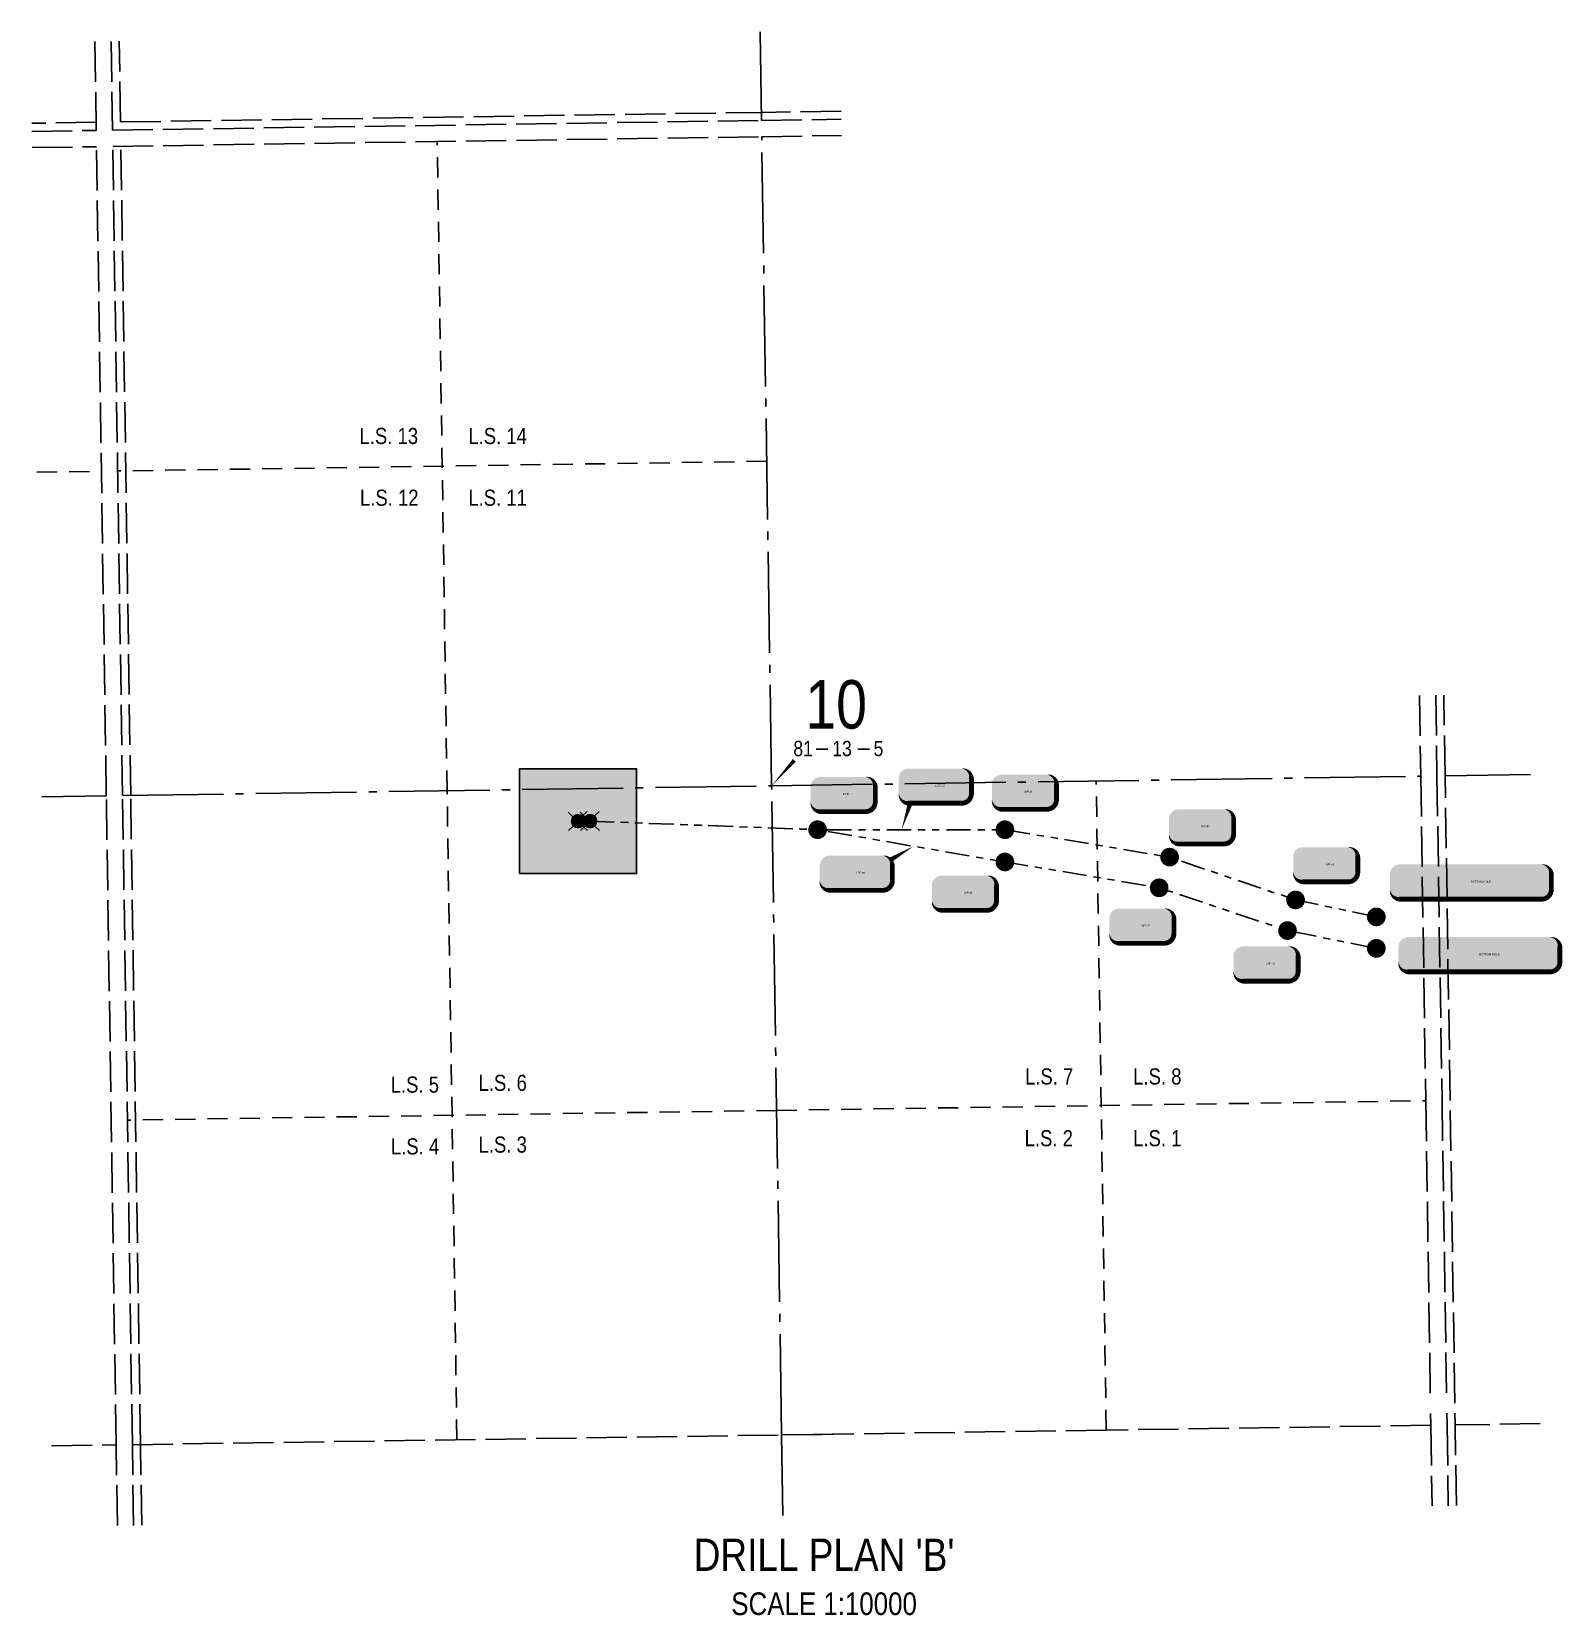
# Model space of a CAD drawing. Extents: x 562422 to 574052, y 6201080 to 6208306.
# Drawn here: x 571713 to 573609, y 6205399 to 6207361 of the extents above; entities that cross this region are included whole.
import ezdxf
from ezdxf.enums import TextEntityAlignment as Align

# ---------------------------------------------------------------- set-up
doc = ezdxf.new("R2018")
doc.units = 0
doc.header["$LTSCALE"] = 5
for name, pattern in [('foc-DRILLPATH', [14.75, 6, -1.75, 1.75, -1.75, 1.75, -1.75]), ('foc-LSD', [8, 5, -3]), ('foc-QUARTERLINE', [33, 25, -3, 2, -3]), ('foc-UNSURVEYED', [12.5, 10, -2.5])]:
    doc.linetypes.add(name, pattern=pattern)
for name, color, linetype in [('10', 1, 'Continuous'), ('9', 3, 'Continuous'), ('C-CLOSURE', 7, 'Continuous'), ('CG-NOTES', 7, 'Continuous'), ('DETAIL-T', 7, 'Continuous'), ('L-MON', 1, 'Continuous'), ('L-SECLBL', 7, 'Continuous'), ('L-SECQ', 8, 'foc-QUARTERLINE'), ('L-SECTION-LSD', 7, 'foc-LSD'), ('L-USEC', 7, 'foc-UNSURVEYED'), ('P-PDRILLPATH', 12, 'foc-DRILLPATH'), ('P-PROPOSED', 10, 'Continuous'), ('P-PROPOSED-H', 21, 'Continuous')]:
    doc.layers.add(name, color=color, linetype=linetype)
doc.styles.add('100L', font='ARIALN.TTF', dxfattribs={"height": 11})
doc.styles.add('80CG', font='ARIALN.TTF', dxfattribs={"height": 10})
doc.styles.add('80L', font='ARIALN.TTF', dxfattribs={"height": 10})
doc.styles.add('SIMPLEX', font='ARIALN.TTF')
doc.styles.get("Standard").update_dxf_attribs({"font": 'ARIALN.TTF'})

msp = doc.modelspace()

# ---------------------------------------------------------------- texts
at = {"layer": 'DETAIL-T', "color": 3, "insert": (572468.952, 6205494.133), "char_height": 39.98176, "width": 451.46243, "attachment_point": 1, "style": '80CG'}
msp.add_mtext("\\pxqc;DRILL PLAN 'B'\\P{\\H0.7x;SCALE 1:10000}", dxfattribs=at)
at = {"layer": 'L-SECTION-LSD', "attachment_point": 1, "style": '100L', "bg_fill": 3, "box_fill_scale": 1.5, "bg_fill_color": 256, "bg_fill_transparency": 0}
for s, width, insert, char_height in [('\\pxqr;L.S. 13', 73.63484, (572118.161, 6206870.378), 19.99088), ('L.S. 14', 73.96266, (572254.018, 6206870.378), 19.9909), ('\\pxqr;L.S. 12', 74.1896, (572118.161, 6206793.844), 19.99088), ('\\pxql;L.S. 11', 72.86575, (572254.018, 6206793.844), 19.99088), ('\\pxql;L.S. 6', 60.93846, (572266.69, 6206068.899), 19.99088), ('\\pxqr;L.S. 7', 61.73278, (572941.603, 6206076.799), 19.99088), ('L.S. 8', 60.77456, (573077.46, 6206076.799), 19.9909), ('\\pxql;L.S. 3', 60.72413, (572266.69, 6205992.365), 19.99088), ('\\pxqr;L.S. 2', 61.27888, (572941.603, 6206000.265), 19.99088), ('L.S. 1', 59.95503, (573077.46, 6206000.265), 19.9909)]:
    msp.add_mtext_dynamic_manual_height_columns(s, width=width, gutter_width=109.95, heights=[0], dxfattribs=dict(at, insert=insert, char_height=char_height))

# ---------------------------------------------------------------- blocks, each defined once
blk = doc.blocks.new('L-SECLBL')
at = {"layer": '9', "color": 7}
for p, q in [((-5.08, -27.83), (-12.29, -27.83)), ((20.7, -27.83), (13.5, -27.83))]:
    blk.add_line(p, q, dxfattribs=at)
at = {"layer": '10', "color": 2, "style": 'SIMPLEX'}
blk.add_attdef('SEC', text='', height=30, dxfattribs=at).set_placement((0, 0), align=Align.MIDDLE)
at = {"layer": '10', "color": 5, "style": '80L'}
blk.add_attdef('TWP', text='', height=9.5, dxfattribs=at).set_placement((-14.43, -27.37), align=Align.MIDDLE_RIGHT)
blk.add_attdef('RGE', text='', height=9.5, dxfattribs=at).set_placement((3.62, -27.37), align=Align.MIDDLE_CENTER)
blk.add_attdef('MER', text='', height=9.5, dxfattribs=at).set_placement((23.17, -27.37), align=Align.MIDDLE_LEFT)
blk = doc.blocks.new('WC')
at = {"layer": 'L-MON'}
h = blk.add_hatch(color=255, dxfattribs=at)
h.dxf.hatch_style = 1
edge = h.paths.add_edge_path()
edge.add_arc((0, 0), 0.9, 0, 360)
at = {"layer": 'L-MON', "color": 240, "flags": 128}
for points in [[(-0.62, 0.5), (-1.23, 1.12)], [(0.52, 0.61), (1.13, 1.21)], [(-1.18, -1.18), (-0.56, -0.57)], [(1.16, -1.18), (0.56, -0.57)]]:
    blk.add_lwpolyline(points, dxfattribs=at)
at = {"layer": 'L-MON', "color": 240}
for radius in [0.8, 0.373]:
    blk.add_circle((0, 0), radius, dxfattribs=at)
blk = doc.blocks.new('plbh')
at = {"layer": 'L-MON'}
h = blk.add_hatch(color=255, dxfattribs=at)
h.dxf.hatch_style = 1
edge = h.paths.add_edge_path()
edge.add_arc((0, 0), 1.16, 0, 360)
h = blk.add_hatch(color=256, dxfattribs=at)
h.dxf.hatch_style = 1
h.paths.add_polyline_path([(-0.96, 0, 1), (0.96, 0, 1)])
h.paths.add_polyline_path([(0.91, 0, -1), (-0.91, 0, -1)], flags=16)
h.paths.add_polyline_path([(0.45, 0, -1), (-0.45, 0, -1)], flags=0)
h = blk.add_hatch(color=256, dxfattribs=at)
h.dxf.hatch_style = 1
h.paths.add_polyline_path([(-0.45, 0, 1), (0.45, 0, 1)])
h.paths.add_polyline_path([(0.4, 0, -1), (-0.4, 0, -1)], flags=16)
at = {"layer": 'L-MON', "color": 240}
for radius in [0.96, 0.91, 0.45, 0.4]:
    blk.add_circle((0, 0), radius, dxfattribs=at)
blk = doc.blocks.new('*U67')
h = blk.add_hatch(color=255)
edge = h.paths.add_edge_path()
edge.add_line((-14, -11.5), (14, -11.5))
edge.add_arc((14, -5.5), 6, 270, 360)
edge.add_line((20, -5.5), (20, 4))
edge.add_arc((14, 4), 6, 0, 90)
edge.add_line((14, 10), (-14, 10))
edge.add_arc((-14, 4), 6, 90, 180)
edge.add_line((-20, 4), (-20, -5.5))
edge.add_arc((-14, -5.5), 6, 180, 270)
at = {"color": 14, "flags": 128}
blk.add_lwpolyline([(-14, -11.5, 3, 3, 0), (14, -11.5, 3, 3, 0.414214), (20, -5.5, 3, 3, 0), (20, 4, 3, 0, 0.414214), (14, 10, 0, 0, 0), (-14, 10, 0, 0, 0.414214), (-20, 4, 0, 0, 0), (-20, -5.5, 0, 3, 0.414214)], format="xyseb", close=True, dxfattribs=at)
at = {"color": 14, "lineweight": 30, "flags": 104}
blk.add_attdef('ENTER_TEXT', text='', height=10, dxfattribs=at).set_placement((0, 0), align=Align.MIDDLE_CENTER)
blk = doc.blocks.new('*U66')
h = blk.add_hatch(color=255)
edge = h.paths.add_edge_path()
edge.add_line((-44, -11.5), (44, -11.5))
edge.add_arc((44, -5.5), 6, 270, 360)
edge.add_line((50, -5.5), (50, 4))
edge.add_arc((44, 4), 6, 0, 90)
edge.add_line((44, 10), (-44, 10))
edge.add_arc((-44, 4), 6, 90, 180)
edge.add_line((-50, 4), (-50, -5.5))
edge.add_arc((-44, -5.5), 6, 180, 270)
at = {"color": 14, "flags": 128}
blk.add_lwpolyline([(-44, -11.5, 3, 3, 0), (44, -11.5, 3, 3, 0.414214), (50, -5.5, 3, 3, 0), (50, 4, 3, 0, 0.414214), (44, 10, 0, 0, 0), (-44, 10, 0, 0, 0.414214), (-50, 4, 0, 0, 0), (-50, -5.5, 0, 3, 0.414214)], format="xyseb", close=True, dxfattribs=at)
at = {"color": 14, "lineweight": 30, "flags": 104}
blk.add_attdef('ENTER_TEXT', text='', height=10, dxfattribs=at).set_placement((0, 0), align=Align.MIDDLE_CENTER)
blk = doc.blocks.new('*U68')
h = blk.add_hatch(color=255)
edge = h.paths.add_edge_path()
edge.add_line((-16.5, -11.5), (16.5, -11.5))
edge.add_arc((16.5, -5.5), 6, 270, 360)
edge.add_line((22.5, -5.5), (22.5, 4))
edge.add_arc((16.5, 4), 6, 0, 90)
edge.add_line((16.5, 10), (-16.5, 10))
edge.add_arc((-16.5, 4), 6, 90, 180)
edge.add_line((-22.5, 4), (-22.5, -5.5))
edge.add_arc((-16.5, -5.5), 6, 180, 270)
at = {"color": 14, "flags": 128}
blk.add_lwpolyline([(-16.5, -11.5, 3, 3, 0), (16.5, -11.5, 3, 3, 0.414214), (22.5, -5.5, 3, 3, 0), (22.5, 4, 3, 0, 0.414214), (16.5, 10, 0, 0, 0), (-16.5, 10, 0, 0, 0.414214), (-22.5, 4, 0, 0, 0), (-22.5, -5.5, 0, 3, 0.414214)], format="xyseb", close=True, dxfattribs=at)
at = {"color": 14, "lineweight": 30, "flags": 104}
blk.add_attdef('ENTER_TEXT', text='', height=10, dxfattribs=at).set_placement((0, 0), align=Align.MIDDLE_CENTER)

# ---------------------------------------------------------------- hatches: boundary and pattern name
at = {"layer": 'P-PROPOSED-H'}
h = msp.add_hatch(color=256, dxfattribs=at)
h.dxf.hatch_style = 1
h.paths.add_polyline_path([(572317.389, 6206318.195), (572462.317, 6206318.171), (572462.339, 6206448.112), (572317.411, 6206448.136)])

# ---------------------------------------------------------------- linework, layer by layer
at = {"layer": 'C-CLOSURE', "color": 14, "flags": 128}
for points in [[(572790.687, 6206372.535, 0, 6, 0), (572801.438, 6206405.45, 0, 0, 0)], [(572805.46, 6206352.049, 0, 6, 0), (572777.354, 6206335.358, 0, 0, 0)]]:
    msp.add_lwpolyline(points, format="xyseb", dxfattribs=at)
at = {"layer": 'L-SECLBL', "flags": 128}
msp.add_lwpolyline([(572629.715, 6206426.88, 0, 4.998, 0), (572657.766, 6206458.454, 0, 0, 0)], format="xyseb", dxfattribs=at)
at = {"layer": 'L-SECQ'}
for p, q in [((572615.423, 6207361.331), (572617.106, 6207251.29)), ((572629.715, 6206426.88), (572617.413, 6207231.184)), ((571825.75, 6206414.838), (572629.715, 6206426.88)), ((572629.715, 6206426.88), (573433.679, 6206438.921)), ((572642.017, 6205622.574), (572629.715, 6206426.88)), ((571725.807, 6206413.341), (571805.645, 6206414.537)), ((572642.017, 6205622.574), (572643.541, 6205522.631))]:
    msp.add_line(p, q, dxfattribs=at)
at = {"layer": 'L-SECQ', "flags": 128}
msp.add_lwpolyline([(573463.837, 6206439.372), (573569.686, 6206440.957)], dxfattribs=at)
at = {"layer": 'L-SECTION-LSD'}
for p, q in [((572227.733, 6206420.859), (572215.509, 6207225.163)), ((572623.564, 6206829.032), (571819.678, 6206816.99)), ((572239.957, 6205616.556), (572227.733, 6206420.859)), ((572635.866, 6206024.727), (571831.823, 6206012.688))]:
    msp.add_line(p, q, dxfattribs=at)
at = {"layer": 'L-SECTION-LSD', "flags": 128}
for points in [[(571719.734, 6206815.493), (571799.573, 6206816.689)], [(573044.078, 6205628.592), (573031.697, 6206432.9)], [(572635.866, 6206024.727), (573439.91, 6206036.767)]]:
    msp.add_lwpolyline(points, dxfattribs=at)
at = {"layer": 'L-USEC'}
for p, q in [((571791.535, 6207348.987), (571793.197, 6207238.946)), ((571811.641, 6207349.289), (571813.302, 6207239.247)), ((571823.203, 6207249.45), (571821.693, 6207349.439)), ((571793.045, 6207248.998), (571713.206, 6207247.802)), ((571813.302, 6207239.247), (572617.112, 6207251.29)), ((571823.203, 6207249.451), (572616.961, 6207261.343)), ((572715.63, 6207262.82), (572616.952, 6207261.342)), ((572617.112, 6207251.29), (572715.801, 6207252.769)), ((571713.358, 6207237.75), (571793.197, 6207238.946)), ((571813.606, 6207219.142), (572617.413, 6207231.184)), ((572617.413, 6207231.184), (572716.143, 6207232.664)), ((571713.662, 6207217.644), (571793.5, 6207218.841)), ((571805.645, 6206414.537), (571793.5, 6207218.841)), ((571825.75, 6206414.841), (571813.606, 6207219.144)), ((571835.803, 6206414.993), (571823.658, 6207219.296)), ((573432.131, 6206538.86), (573433.679, 6206438.921)), ((573452.237, 6206539.161), (573453.785, 6206439.232)), ((573463.837, 6206439.372), (573462.289, 6206539.312)), ((573433.679, 6206438.921), (573439.91, 6206036.767)), ((573453.785, 6206439.232), (573460.015, 6206037.078)), ((573470.068, 6206037.22), (573463.837, 6206439.372)), ((571817.79, 6205610.236), (571805.645, 6206414.537)), ((571837.896, 6205610.539), (571825.75, 6206414.841)), ((571847.948, 6205610.691), (571835.803, 6206414.993)), ((573439.91, 6206036.767), (573445.715, 6205662.023)), ((573460.015, 6206037.078), (573465.825, 6205662.023)), ((573475.88, 6205662.023), (573470.068, 6206037.22)), ((573445.915, 6205649.095), (573446.139, 6205634.612)), ((573466.02, 6205649.406), (573466.245, 6205634.923)), ((573476.297, 6205635.063), (573476.073, 6205649.561)), ((571837.896, 6205610.537), (572642.017, 6205622.574)), ((573044.078, 6205628.592), (572642.017, 6205622.572)), ((572642.017, 6205622.574), (572729.417, 6205623.883)), ((573446.139, 6205634.612), (573044.078, 6205628.592)), ((573446.139, 6205634.612), (573447.687, 6205534.669)), ((573466.245, 6205634.913), (573467.793, 6205534.97)), ((573581.729, 6205636.641), (573476.297, 6205635.063)), ((573477.845, 6205535.12), (573476.297, 6205635.063)), ((571737.953, 6205609.041), (571817.79, 6205610.236)), ((571819.301, 6205510.293), (571817.79, 6205610.236)), ((571839.406, 6205510.594), (571837.896, 6205610.54)), ((571849.459, 6205510.744), (571847.948, 6205610.691))]:
    msp.add_line(p, q, dxfattribs=at)
at = {"layer": 'P-PDRILLPATH', "flags": 128}
for points in [[(573378.642, 6206264.535), (573278.642, 6206285.535), (573122.642, 6206338.535), (572918.642, 6206372.535), (572686.642, 6206372.535), (572404.867, 6206383.151)], [(572404.867, 6206383.151), (572686.642, 6206372.535), (572918.642, 6206332.535), (573109.642, 6206300.535), (573268.642, 6206247.535), (573378.642, 6206225.535)]]:
    msp.add_lwpolyline(points, dxfattribs=at)
at = {"layer": 'P-PROPOSED', "flags": 128}
msp.add_lwpolyline([(572317.389, 6206318.195), (572462.317, 6206318.171), (572462.339, 6206448.112), (572317.411, 6206448.136)], close=True, dxfattribs=at)

# ---------------------------------------------------------------- block references
at = {"layer": 'CG-NOTES'}
ref = msp.add_blockref('*U68', (572832.183, 6206428.295), dxfattribs=dict(at, xscale=1.999088000000003, yscale=1.999088000000003, zscale=1.999088000000003))
lines = msp.add_mtext('LEG #2', dxfattribs={"layer": '0', "color": 14, "insert": (572832.183, 6206428.295), "char_height": 2.5, "attachment_point": 1})
ref.add_attrib('ENTER_TEXT', '', (572832.183, 6206428.295), dxfattribs={"flags": 104}).embed_mtext(lines)
ref = msp.add_blockref('*U67', (572942.531, 6206420.792), dxfattribs=dict(at, xscale=1.999088000000003, yscale=1.999088000000003, zscale=1.999088000000003))
lines = msp.add_mtext('WP #1', dxfattribs={"layer": '0', "color": 14, "insert": (572942.531, 6206420.792), "char_height": 2.5, "attachment_point": 1})
ref.add_attrib('ENTER_TEXT', '', (572942.531, 6206420.792), dxfattribs={"flags": 104}).embed_mtext(lines)
ref = msp.add_blockref('*U67', (572718.086, 6206417.93), dxfattribs=dict(at, xscale=1.999088000000003, yscale=1.999088000000003, zscale=1.999088000000003))
lines = msp.add_mtext('MEP', dxfattribs={"layer": '0', "color": 14, "insert": (572717.738, 6206417.93), "char_height": 2.5, "attachment_point": 1})
ref.add_attrib('ENTER_TEXT', '', (572717.738, 6206417.93), dxfattribs={"flags": 104}).embed_mtext(lines)
ref = msp.add_blockref('*U67', (573161.876, 6206377.823), dxfattribs=dict(at, xscale=1.999088000000003, yscale=1.999088000000003, zscale=1.999088000000003))
lines = msp.add_mtext('WP #2', dxfattribs={"layer": '0', "color": 14, "insert": (573161.876, 6206377.823), "char_height": 2.5, "attachment_point": 1})
ref.add_attrib('ENTER_TEXT', '', (573161.876, 6206377.823), dxfattribs={"flags": 104}).embed_mtext(lines)
ref = msp.add_blockref('*U67', (573315.703, 6206330.872), dxfattribs=dict(at, xscale=1.999088000000003, yscale=1.999088000000003, zscale=1.999088000000003))
lines = msp.add_mtext('WP #3', dxfattribs={"layer": '0', "color": 14, "insert": (573316.091, 6206330.872), "char_height": 2.5, "attachment_point": 1})
ref.add_attrib('ENTER_TEXT', '', (573316.091, 6206330.872), dxfattribs={"flags": 104}).embed_mtext(lines)
ref = msp.add_blockref('*U68', (572734.258, 6206320.387), dxfattribs=dict(at, xscale=1.999088000000003, yscale=1.999088000000003, zscale=1.999088000000003))
lines = msp.add_mtext('LEG #1', dxfattribs={"layer": '0', "color": 14, "insert": (572734.258, 6206320.387), "char_height": 2.5, "attachment_point": 1})
ref.add_attrib('ENTER_TEXT', '', (572734.258, 6206320.387), dxfattribs={"flags": 104}).embed_mtext(lines)
ref = msp.add_blockref('*U66', (573495.477, 6206309.44), dxfattribs=dict(at, xscale=1.999088000000003, yscale=1.999088000000003, zscale=1.999088000000003))
lines = msp.add_mtext('BOTTOM HOLE', dxfattribs={"layer": '0', "color": 14, "insert": (573495.477, 6206309.44), "char_height": 2.5, "attachment_point": 1})
ref.add_attrib('ENTER_TEXT', '', (573495.477, 6206309.44), dxfattribs={"flags": 104}).embed_mtext(lines)
ref = msp.add_blockref('*U67', (572868.264, 6206295.578), dxfattribs=dict(at, xscale=1.999088000000003, yscale=1.999088000000003, zscale=1.999088000000003))
lines = msp.add_mtext('WP #1', dxfattribs={"layer": '0', "color": 14, "insert": (572868.264, 6206295.578), "char_height": 2.5, "attachment_point": 1})
ref.add_attrib('ENTER_TEXT', '', (572868.264, 6206295.578), dxfattribs={"flags": 104}).embed_mtext(lines)
ref = msp.add_blockref('*U67', (573087.978, 6206254.789), dxfattribs=dict(at, xscale=1.999088000000003, yscale=1.999088000000003, zscale=1.999088000000003))
lines = msp.add_mtext('WP #2', dxfattribs={"layer": '0', "color": 14, "insert": (573087.978, 6206254.789), "char_height": 2.5, "attachment_point": 1})
ref.add_attrib('ENTER_TEXT', '', (573087.978, 6206254.789), dxfattribs={"flags": 104}).embed_mtext(lines)
ref = msp.add_blockref('*U67', (573241.805, 6206207.838), dxfattribs=dict(at, xscale=1.999088000000003, yscale=1.999088000000003, zscale=1.999088000000003))
lines = msp.add_mtext('WP #3', dxfattribs={"layer": '0', "color": 14, "insert": (573242.193, 6206207.838), "char_height": 2.5, "attachment_point": 1})
ref.add_attrib('ENTER_TEXT', '', (573242.193, 6206207.838), dxfattribs={"flags": 104}).embed_mtext(lines)
ref = msp.add_blockref('*U66', (573506.059, 6206219.407), dxfattribs=dict(at, xscale=1.999088000000003, yscale=1.999088000000003, zscale=1.999088000000003))
lines = msp.add_mtext('BOTTOM HOLE', dxfattribs={"layer": '0', "color": 14, "insert": (573506.059, 6206219.407), "char_height": 2.5, "attachment_point": 1})
ref.add_attrib('ENTER_TEXT', '', (573506.059, 6206219.407), dxfattribs={"flags": 104}).embed_mtext(lines)
at = {"layer": 'L-MON', "xscale": 9.99544, "yscale": 9.99544, "zscale": 9.99544}
for name, p in [('WC', (572389.867, 6206383.154)), ('WC', (572404.867, 6206383.151)), ('plbh', (572686.642, 6206372.535)), ('plbh', (572918.647, 6206372.531)), ('plbh', (572918.642, 6206332.535)), ('plbh', (573122.647, 6206338.531)), ('plbh', (573109.642, 6206300.535)), ('plbh', (573278.647, 6206285.531)), ('plbh', (573378.647, 6206264.531)), ('plbh', (573268.642, 6206247.535)), ('plbh', (573378.642, 6206225.535))]:
    msp.add_blockref(name, p, dxfattribs=at)
at = {"layer": 'L-SECLBL', "xscale": 1.999081999999987, "yscale": 1.999081999999987, "zscale": 1.999081999999987}
msp.add_blockref('L-SECLBL', (572709.621, 6206527.851), dxfattribs=at).add_auto_attribs({'SEC': '10', 'TWP': '81', 'RGE': '13', 'MER': '5'})

msp.set_redraw_order([(e.dxf.handle, doc.entitydb.next_handle()) for e in msp.query("TEXT MTEXT ATTDEF DIMENSION ARC_DIMENSION")])  # texts and dimensions are drawn at this point

# ---------------------------------------------------------------- next in the draw order: texts
at = {"layer": 'L-SECTION-LSD', "char_height": 19.99088, "attachment_point": 1, "style": '100L', "bg_fill": 3, "box_fill_scale": 1.5, "bg_fill_color": 256, "bg_fill_transparency": 0}
for s, width, insert in [('\\pxqr;L.S. 5', 60.77456, (572156.921, 6206066.684)), ('\\pxqr;L.S. 4', 61.05194, (572156.921, 6205990.149))]:
    msp.add_mtext_dynamic_manual_height_columns(s, width=width, gutter_width=109.95, heights=[0], dxfattribs=dict(at, insert=insert))

doc.saveas('drawing.dxf')
